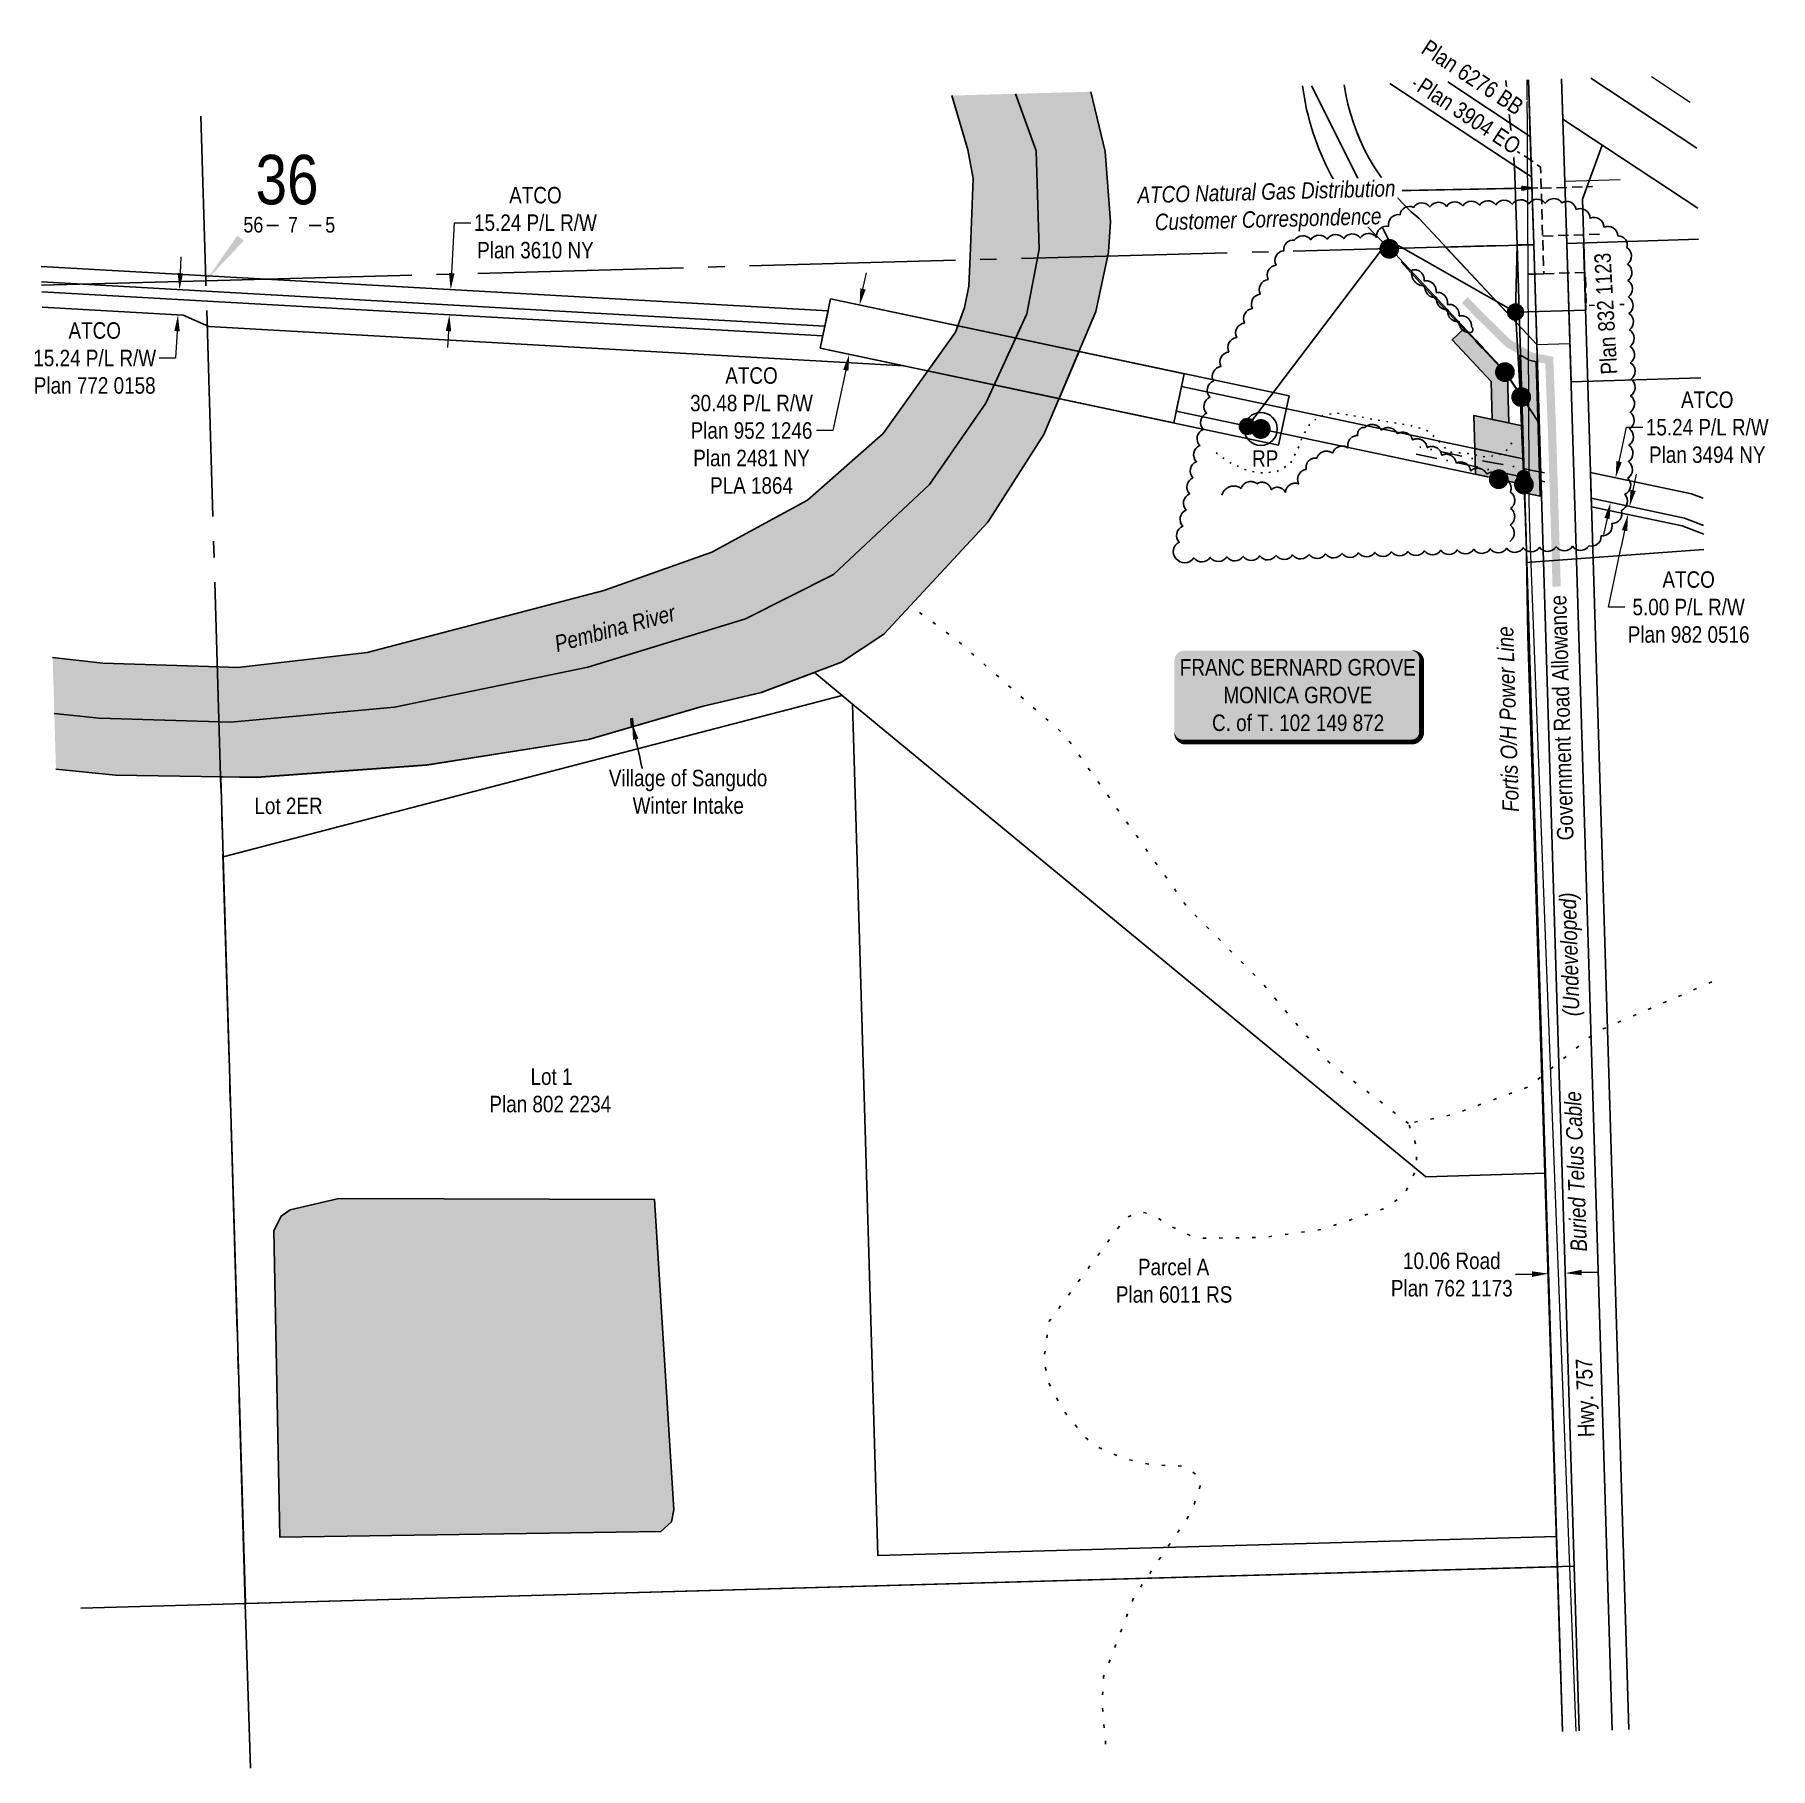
# Model space of a CAD drawing. Extents: x 637295 to 638874, y 5971243 to 5973352.
# Drawn here: x 637477 to 638530, y 5971565 to 5972617 of the extents above; entities that cross this region are included whole.
import ezdxf
from ezdxf.enums import TextEntityAlignment as Align

# ---------------------------------------------------------------- set-up
doc = ezdxf.new("R2010")
doc.units = 0
doc.header["$LTSCALE"] = 5
doc.header["$PDMODE"] = 3
doc.header["$PDSIZE"] = 0.5
for name, pattern in [('0', [1, 1, 0]), ('ACAD_ISO02W100', [15, 12, -3]), ('DASHDOT', [25.4, 12.7, -6.35, 0, -6.35]), ('DASHED4', [1.875, 1.25, -0.625]), ('foc-QUARTERLINE', [33, 25, -3, 2, -3]), ('foc-TOPO', [1, 0.2, -0.8]), ('foc-WHEELTRACKS', [2, 0.4, -1.6]), ('POWERLINE5', [7.8, 2.4, -0.6, 0.6, -0.6, 0.6, -0.6, 2.4]), ('UG_PIPE', [1.875, 1.25, -0.625])]:
    doc.linetypes.add(name, pattern=pattern)
doc.layers.get('Defpoints').update_dxf_attribs({"color": 9})
for name, color, linetype in [('10', 1, 'Continuous'), ('35', 37, 'Continuous'), ('9', 3, 'Continuous'), ('AS-FENCE-DASH', 48, 'foc-FENCE-DASH'), ('AS-OWNER', 7, 'Continuous'), ('AS-PIPE-UG', 44, 'UG_PIPE'), ('AS-PIPE-UG-CLIENT HIGH PRESSURE', 240, 'DASHDOT'), ('AS-PIPE-UG-T', 44, 'Continuous'), ('AS-POWER', 104, 'foc-POWER'), ('AS-POWER-EXISTING', 72, 'POWERLINE5'), ('AS-POWER-EXISTING-PP', 72, 'Continuous'), ('AS-POWER-OH-ATCO PIPELINES', 241, 'foc-OHPOWER'), ('AS-ROADS', 254, 'Continuous'), ('F-RW', 190, 'Continuous'), ('L-MON', 1, 'Continuous'), ('L-ROAD-T', 7, 'Continuous'), ('L-SEC', 7, 'Continuous'), ('L-SECLBL', 7, 'Continuous'), ('L-SECQ', 8, 'foc-QUARTERLINE'), ('L-TITLEDB', 4, 'Continuous'), ('L-TITLEDB-T', 4, 'Continuous'), ('P-TEMP WITHIN RW-H', 254, 'Continuous'), ('P-TEMP-ATCO PIPELINES', 104, 'Continuous'), ('P-TEMP-ATCO PIPELINES-H', 71, 'Continuous'), ('PROPOSED-SCOPE', 240, 'Continuous'), ('T-BUSH', 110, '0'), ('T-GENERAL', 48, 'foc-TOPO'), ('T-WATER', 160, 'Continuous'), ('T-WATER-H', 133, 'Continuous'), ('T-WATER-P3', 160, 'foc-WHEELTRACKS'), ('T-WATER-T', 170, 'Continuous')]:
    doc.layers.add(name, color=color, linetype=linetype)
for name, color, linetype, lineweight in [('AS-GENERAL', 48, 'Continuous', 18), ('F-RW-T', 190, 'Continuous', 9), ('T-TEXT', 48, 'Continuous', 18)]:
    doc.layers.add(name, color=color, linetype=linetype, lineweight=lineweight)
doc.layers.add('AS-TELUS-ATCO PIPELINES', color=7, linetype='foc-TEL', lineweight=9, true_color=0xff9c38)
for name, color, linetype, true_color in [('P-GROUND DISTURBANCE', 7, 'DASHED4', 0x454545), ('P-GROUND DISTURBANCE-H', 7, 'Continuous', 0x999999), ('P-TEMP-WITHIN RW', 7, 'Continuous', 0x787878)]:
    doc.layers.add(name, color=color, linetype=linetype, true_color=true_color)
doc.styles.add('80', font='ARIALN.TTF', dxfattribs={"height": 10})
doc.styles.add('80CG', font='ARIALN.TTF', dxfattribs={"height": 10})
doc.styles.add('80L', font='ARIALN.TTF', dxfattribs={"height": 10})
doc.styles.add('80LS', font='ARIALNI.TTF', dxfattribs={"height": 10})
doc.styles.add('foc-LtypeFont', font='ARIALN.TTF', dxfattribs={"height": 7.35})
doc.styles.add('SIMPLEX', font='ARIALN.TTF')
doc.linetypes.add('foc-FENCE-DASH', pattern='A,0.5,-0.5,1,-0.5,1,-0.5,1,-0.5,1,-0.5,["X",foc-LtypeFont,S=0.2,R=0,X=-0.625,Y=-0.75],-0.5', length=7.5)
doc.linetypes.add('foc-OHPOWER', pattern='A,10,-1,["O/P",foc-LtypeFont,S=0.2,R=0,X=-0.5,Y=-0.75],-3.25', length=14.25)
doc.linetypes.add('foc-POWER', pattern='A,6,-1,["P",foc-LtypeFont,S=0.2,R=0,X=-0.625,Y=-0.75],-1.24,4', length=12.24)
doc.linetypes.add('foc-TEL', pattern='A,2,-1,["T",foc-LtypeFont,S=0.2,R=0,X=-0.425,Y=-0.75],-1.24,8', length=12.24)
doc.linetypes.add('foc-TOPO-flowdirection-NOLINE', pattern='A,0,[">",foc-LtypeFont,S=0.3,R=0,X=0,Y=-0.945],-20,[">",foc-LtypeFont,S=0.3,R=0,X=0,Y=-0.945],0', length=20)
doc.dimstyles.new('Compass 5 000', dxfattribs={"dimscale": 5, "dimtxt": 9, "dimasz": 2, "dimexe": 0.2, "dimexo": 0.0625, "dimgap": 0.5, "dimtad": 0, "dimtih": 1, "dimtoh": 1, "dimzin": 0, "dimdsep": 46, "dimtxsty": '80CG', "dimcen": 0.1, "dimse1": 1, "dimse2": 1, "dimclrd": 256, "dimclrt": 256, "dimaunit": 1, "dimadec": 4, "dimazin": 0, "dimtfac": 0.06, "dimtofl": 0, "dimtmove": 0, "dimatfit": 1, "dimfxl": 0.2, "dimtolj": 1, "dimtzin": 0, "dimlwd": -1, "dimarcsym": 0})

msp = doc.modelspace()

# ---------------------------------------------------------------- texts
at = {"layer": 'AS-POWER', "insert": (638367.61, 5972145.022), "char_height": 9.9973, "attachment_point": 1, "rotation": 91.808695, "style": '80L'}
msp.add_mtext_dynamic_manual_height_columns('\\pi0.32617;{\\fArial Narrow|b0|i1|c0|p34;Fortis O/H Power Line}', width=112.4707, gutter_width=49.986, heights=[0], dxfattribs=at)
at = {"layer": 'AS-TELUS-ATCO PIPELINES', "insert": (638408.948, 5971878.253), "char_height": 9.9973, "attachment_point": 1, "rotation": 92.207051, "style": '80L'}
msp.add_mtext_dynamic_manual_height_columns('\\pi0.2989;{\\fArial Narrow|b0|i1|c0|p34;Buried Telus Cable}', width=97.2088, gutter_width=49.986, heights=[0], dxfattribs=at)
at = {"layer": 'F-RW-T', "insert": (637825.284, 5972171.091), "char_height": 9.9973, "attachment_point": 1, "style": '80L'}
msp.add_mtext_dynamic_manual_height_columns('\\pi0.07726;Village of Sangudo\\P\\pi14.49356;Winter Intake', width=95.81081, gutter_width=49.986, heights=[0], dxfattribs=at)
at = {"layer": 'L-ROAD-T', "style": '80L'}
msp.add_text('Government Road Allowance', height=9.9973, rotation=91.748123, dxfattribs=at).set_placement((638403.482, 5972202.69), align=Align.MIDDLE_CENTER)
at = {"layer": 'L-TITLEDB-T', "char_height": 9.9973, "attachment_point": 1, "style": '80L'}
for s, width, insert in [('\\pi0.45915;Lot 2ER', 41.32349, (637609.834, 5972154.23)), ('\\pi25.43535;Lot 1\\P\\pi0.48984;Plan 802 2234', 73.40895, (637752.394, 5971989.949)), ('\\pi13.87299;Parcel A\\P\\pi0.48984;Plan 6011 RS', 70.17654, (638132.513, 5971874.433))]:
    msp.add_mtext_dynamic_manual_height_columns(s, width=width, gutter_width=49.986, heights=[0], dxfattribs=dict(at, insert=insert))
at = {"layer": 'L-TITLEDB-T', "insert": (638413.433, 5971765.52), "char_height": 9.9973, "attachment_point": 1, "rotation": 91.748123, "style": '80L'}
msp.add_mtext_dynamic_manual_height_columns('\\pi0.48984;Hwy. 757', width=47.2905, gutter_width=49.986, heights=[0], dxfattribs=at)
at = {"layer": 'T-TEXT', "style": '80LS'}
msp.add_text('(Undeveloped)', height=9.9973, rotation=91.748123, dxfattribs=at).set_placement((638408.216, 5972059.088), align=Align.MIDDLE_CENTER)
at = {"layer": 'T-WATER-T', "insert": (637791.13, 5972252.027), "char_height": 9.9973, "attachment_point": 1, "rotation": 15.025416, "style": '80L'}
msp.add_mtext_dynamic_manual_height_columns('\\pi0.32617;{\\fArial Narrow|b0|i1|c0|p34;Pembina River}', width=76.1981, gutter_width=49.986, heights=[0], dxfattribs=at)

# ---------------------------------------------------------------- blocks, each defined once
blk = doc.blocks.new('fdia')
at = {"color": 255, "const_width": 1}
blk.add_lwpolyline([(-0.5, 0, 1), (0.5, 0, 1)], format="xyb", close=True, dxfattribs=at)
blk = doc.blocks.new('Fdiaa')
blk.add_blockref('fdia', (0, 0))
blk = doc.blocks.new('fdib')
at = {"color": 1, "const_width": 1.6}
blk.add_lwpolyline([(-0.4, 0, 1), (0.4, 0, 1)], format="xyb", close=True, dxfattribs=at)
at = {"color": 1}
blk.add_circle((0, 0), 0.8, dxfattribs=at)
blk = doc.blocks.new('Fdibb')
blk.add_blockref('fdib', (0, 0))
blk = doc.blocks.new('fdicc')
for name in ['Fdibb', 'Fdiaa']:
    blk.add_blockref(name, (0, 0))
blk = doc.blocks.new('FDI')
blk.add_blockref('fdicc', (0, 0))
blk = doc.blocks.new('POWERPOLE')
h = blk.add_hatch(color=255)
edge = h.paths.add_edge_path()
edge.add_arc((0, 0), 0.96, 0, 360)
at = {"linetype": 'Continuous'}
for p, q in [((0.68, -0.68), (-0.68, 0.68)), ((-0.68, -0.68), (0.68, 0.68))]:
    blk.add_line(p, q, dxfattribs=at)
blk.add_circle((0, 0), 0.96, dxfattribs=at)
blk = doc.blocks.new('*D511')
at = {"layer": 'Defpoints', "color": 0, "transparency": 16777216}
for p in [(637729.4, 5972462.4), (637867.1, 5972454.6), (637866.3, 5972439.4)]:
    blk.add_point(p, dxfattribs=at)
at = {"layer": 'F-RW-T', "transparency": 16777216}
for p, q in [((637730, 5972472.4), (637731.7, 5972503)), ((637731.7, 5972503), (637741.7, 5972503)), ((637728, 5972437.2), (637727.5, 5972427.3))]:
    blk.add_line(p, q, dxfattribs=at)
for points in [[(637728.3, 5972472.5), (637731.7, 5972472.3), (637729.4, 5972462.4)], [(637726.4, 5972437.3), (637729.7, 5972437.1), (637728.6, 5972447.2)]]:
    blk.add_solid(points, dxfattribs=at)
at = {"layer": 'F-RW-T', "transparency": 16777216, "insert": (637780.8, 5972503), "char_height": 10, "attachment_point": 5, "style": '80CG'}
blk.add_mtext('\\A1;ATCO\\P15.24 P/L R/W\\PPlan 3610 NY', dxfattribs=at)
blk = doc.blocks.new('*D512')
at = {"layer": 'Defpoints', "color": 0, "transparency": 16777216}
for p in [(637542.3, 5972463.7), (637541.4, 5972448.4), (637563.9, 5972447.1)]:
    blk.add_point(p, dxfattribs=at)
at = {"layer": 'F-RW-T', "transparency": 16777216}
for p, q in [((637565.4, 5972472.4), (637565.9, 5972482.4)), ((637563.4, 5972437.2), (637562.4, 5972420.9)), ((637562.4, 5972420.9), (637552.4, 5972420.9))]:
    blk.add_line(p, q, dxfattribs=at)
for points in [[(637563.7, 5972472.5), (637567, 5972472.3), (637564.8, 5972462.4)], [(637561.7, 5972437.3), (637565, 5972437.1), (637563.9, 5972447.1)]]:
    blk.add_solid(points, dxfattribs=at)
at = {"layer": 'F-RW-T', "transparency": 16777216, "insert": (637513.4, 5972420.9), "char_height": 10, "attachment_point": 5, "style": '80CG'}
blk.add_mtext('\\A1;ATCO\\P15.24 P/L R/W\\PPlan 772 0158', dxfattribs=at)
blk = doc.blocks.new('*D513')
at = {"layer": 'Defpoints', "color": 0, "transparency": 16777216}
for p in [(638084.8, 5972430.3), (637971.2, 5972423.2), (638078.5, 5972400.5)]:
    blk.add_point(p, dxfattribs=at)
at = {"layer": 'F-RW-T', "transparency": 16777216}
for p, q in [((637979.5, 5972462.8), (637981.6, 5972472.6)), ((637969.1, 5972413.5), (637961.3, 5972376.9)), ((637961.3, 5972376.9), (637951.3, 5972376.9))]:
    blk.add_line(p, q, dxfattribs=at)
for points in [[(637977.9, 5972463.2), (637981.2, 5972462.5), (637977.5, 5972453.1)], [(637967.5, 5972413.8), (637970.7, 5972413.1), (637971.2, 5972423.2)]]:
    blk.add_solid(points, dxfattribs=at)
at = {"layer": 'F-RW-T', "transparency": 16777216, "insert": (637911.9, 5972376.9), "char_height": 10, "attachment_point": 5, "style": '80CG'}
blk.add_mtext('\\A1;ATCO\\P30.48 P/L R/W\\PPlan 952 1246\\PPlan 2481 NY\\PPLA 1864', dxfattribs=at)
blk = doc.blocks.new('*D515')
at = {"layer": 'Defpoints', "color": 0, "transparency": 16777216}
for p in [(638429.7, 5972349.6), (638436.2, 5972348.2), (638426.5, 5972334.7)]:
    blk.add_point(p, dxfattribs=at)
at = {"layer": 'F-RW-T', "transparency": 16777216}
for p, q in [((638438.3, 5972358), (638442.7, 5972378.9)), ((638442.7, 5972378.9), (638452.7, 5972378.9)), ((638431, 5972323.6), (638428.9, 5972313.8))]:
    blk.add_line(p, q, dxfattribs=at)
for points in [[(638436.7, 5972358.4), (638439.9, 5972357.7), (638436.2, 5972348.2)], [(638429.4, 5972323.9), (638432.6, 5972323.2), (638433.1, 5972333.3)]]:
    blk.add_solid(points, dxfattribs=at)
at = {"layer": 'F-RW-T', "transparency": 16777216, "insert": (638491.8, 5972378.9), "char_height": 10, "attachment_point": 5, "style": '80CG', "bg_fill": 3, "box_fill_scale": 1.1, "bg_fill_color": 256, "bg_fill_true_color": 13158600, "bg_fill_transparency": 0}
blk.add_mtext('\\A1;ATCO\\P15.24 P/L R/W\\PPlan 3494 NY', dxfattribs=at)
blk = doc.blocks.new('*D516')
at = {"layer": 'Defpoints', "color": 0, "transparency": 16777216}
for p in [(638443.7, 5972326), (638459.5, 5972327.8), (638458.4, 5972322.9)]:
    blk.add_point(p, dxfattribs=at)
at = {"layer": 'F-RW-T', "transparency": 16777216}
for p, q in [((638446.8, 5972340.7), (638448.9, 5972350.4)), ((638441.6, 5972316.2), (638439.6, 5972306.4)), ((638431.8, 5972269.8), (638439.6, 5972306.4)), ((638441.8, 5972269.8), (638431.8, 5972269.8))]:
    blk.add_line(p, q, dxfattribs=at)
for points in [[(638445.2, 5972341), (638448.4, 5972340.3), (638444.7, 5972330.9)], [(638440, 5972316.5), (638443.3, 5972315.9), (638443.7, 5972326)]]:
    blk.add_solid(points, dxfattribs=at)
at = {"layer": 'F-RW-T', "transparency": 16777216, "insert": (638480.5, 5972269.8), "char_height": 10, "attachment_point": 5, "style": '80CG'}
blk.add_mtext('\\A1;ATCO\\P5.00 P/L R/W\\PPlan 982 0516', dxfattribs=at)
blk = doc.blocks.new('*D517')
at = {"layer": 'Defpoints', "color": 0, "transparency": 16777216}
for p in [(638395.5, 5971865.4), (638407, 5971818.6), (638396.9, 5971818.3)]:
    blk.add_point(p, dxfattribs=at)
at = {"layer": 'L-TITLEDB-T', "transparency": 16777216}
for p, q in [((638385.5, 5971865.1), (638375.5, 5971864.8)), ((638415.5, 5971866), (638425.5, 5971866.3))]:
    blk.add_line(p, q, dxfattribs=at)
for points in [[(638385.4, 5971866.8), (638385.5, 5971863.4), (638395.5, 5971865.4)], [(638415.5, 5971867.7), (638415.6, 5971864.4), (638405.5, 5971865.7)]]:
    blk.add_solid(points, dxfattribs=at)
at = {"layer": 'L-TITLEDB-T', "transparency": 16777216, "insert": (638336.8, 5971864.8), "char_height": 10, "attachment_point": 5, "style": '80CG'}
blk.add_mtext('\\A1;10.06 Road \\PPlan 762 1173', dxfattribs=at)
blk = doc.blocks.new('L-SECLBL')
at = {"layer": '9', "color": 7}
for p, q in [((-5.1, -27.8), (-12.3, -27.8)), ((20.7, -27.8), (13.5, -27.8))]:
    blk.add_line(p, q, dxfattribs=at)
at = {"layer": '10', "color": 2, "style": 'SIMPLEX'}
blk.add_attdef('SEC', text='', height=30, dxfattribs=at).set_placement((0, 0), align=Align.MIDDLE)
at = {"layer": '10', "color": 5, "style": '80L'}
blk.add_attdef('TWP', text='', height=9.5, dxfattribs=at).set_placement((-14.4, -27.4), align=Align.MIDDLE_RIGHT)
blk.add_attdef('RGE', text='', height=9.5, dxfattribs=at).set_placement((3.6, -27.4), align=Align.MIDDLE_CENTER)
blk.add_attdef('MER', text='', height=9.5, dxfattribs=at).set_placement((23.2, -27.4), align=Align.MIDDLE_LEFT)
blk = doc.blocks.new('*U521')
h = blk.add_hatch(color=59)
edge = h.paths.add_edge_path()
edge.add_line((-69, -28.5), (69, -28.5))
edge.add_arc((69, -22.5), 6, 270, 360)
edge.add_line((75, -22.5), (75, 21))
edge.add_arc((69, 21), 6, 0, 90)
edge.add_line((69, 27), (-69, 27))
edge.add_arc((-69, 21), 6, 90, 180)
edge.add_line((-75, 21), (-75, -22.5))
edge.add_arc((-69, -22.5), 6, 180, 270)
at = {"color": 1, "flags": 128}
blk.add_lwpolyline([(-69, -28.5, 3, 3, 0), (69, -28.5, 3, 3, 0.414214), (75, -22.5, 3, 3, 0), (75, 21, 3, 0, 0.414214), (69, 27, 0, 0, 0), (-69, 27, 0, 0, 0.414214), (-75, 21, 0, 0, 0), (-75, -22.5, 0, 3, 0.414214)], format="xyseb", close=True, dxfattribs=at)
blk.add_lwpolyline([(-55.9, -16.3, 0, 7.5, 0), (0, 0, 0, 0, 0)], format="xyseb", dxfattribs=at)
at = {"color": 1, "style": '80'}
blk.add_attdef('ENTER_TEXT_001', (-36, -5), '', height=10, dxfattribs=at)
blk = doc.blocks.new('*U573')
at = {"layer": '35', "color": 3}
blk.add_circle((0, 0), 10, dxfattribs=at)
at = {"layer": '35', "color": 3, "style": '80'}
blk.add_attdef('RP_001', (-5.3, -22.9), '', height=10, dxfattribs=at)
blk = doc.blocks.new('*X575')
at = {"color": 0}
for p, q in [((102.1, -2061.6), (108.8, -2061.6)), ((102.2, -2061.7), (108.8, -2061.7)), ((102.3, -2061.4), (108.6, -2061.4)), ((102.3, -2061.9), (108.6, -2061.9)), ((102.5, -2061.2), (108.5, -2061.2)), ((102.5, -2062), (108.4, -2062)), ((102.6, -2062.2), (108.3, -2062.2)), ((102.7, -2061.1), (108.2, -2061.1)), ((102.8, -2062.3), (108.1, -2062.3)), ((102.9, -2060.9), (108, -2060.9)), ((103, -2062.5), (108, -2062.5)), ((103.1, -2062.7), (107.8, -2062.7)), ((103.2, -2060.8), (107.7, -2060.8)), ((103.3, -2062.8), (107.7, -2062.8)), ((103.4, -2063), (107.5, -2063)), ((103.4, -2067), (107.5, -2067)), ((103.5, -2060.6), (107.4, -2060.6)), ((103.6, -2063.1), (107.3, -2063.1)), ((103.6, -2066.9), (107.3, -2066.9)), ((103.7, -2063.3), (107.2, -2063.3)), ((103.8, -2066.7), (107.2, -2066.7)), ((103.9, -2060.5), (107, -2060.5)), ((103.9, -2063.4), (107, -2063.4)), ((103.9, -2066.6), (107, -2066.6)), ((104.1, -2063.6), (106.9, -2063.6)), ((104.1, -2066.4), (106.9, -2066.4)), ((104.2, -2063.7), (106.7, -2063.7)), ((104.2, -2066.2), (106.7, -2066.2)), ((104.4, -2063.9), (106.6, -2063.9)), ((104.4, -2066.1), (106.6, -2066.1)), ((104.5, -2060.3), (106.5, -2060.3)), ((104.5, -2064.1), (106.4, -2064.1)), ((104.5, -2065.9), (106.4, -2065.9)), ((104.7, -2064.2), (106.3, -2064.2)), ((104.7, -2065.8), (106.2, -2065.8)), ((104.8, -2064.4), (106.1, -2064.4)), ((104.8, -2065.6), (106.1, -2065.6)), ((105, -2064.5), (105.9, -2064.5)), ((105, -2065.5), (105.9, -2065.5)), ((105.1, -2064.7), (105.8, -2064.7)), ((105.2, -2065.3), (105.8, -2065.3)), ((105.3, -2064.8), (105.6, -2064.8)), ((105.3, -2065.2), (105.6, -2065.2)), ((102.1, -2068.4), (108.8, -2068.4)), ((102.2, -2068.3), (108.7, -2068.3)), ((102.3, -2068.1), (108.6, -2068.1)), ((102.3, -2068.6), (108.7, -2068.6)), ((102.5, -2068), (108.4, -2068)), ((102.5, -2068.7), (108.5, -2068.7)), ((102.7, -2067.8), (108.3, -2067.8)), ((102.7, -2068.9), (108.3, -2068.9)), ((102.8, -2067.7), (108.1, -2067.7)), ((102.9, -2069.1), (108, -2069.1)), ((103, -2067.5), (108, -2067.5)), ((103.1, -2067.3), (107.8, -2067.3)), ((103.2, -2069.2), (107.8, -2069.2)), ((103.3, -2067.2), (107.6, -2067.2)), ((103.5, -2069.4), (107.4, -2069.4)), ((103.9, -2069.5), (107.1, -2069.5)), ((104.4, -2069.7), (106.5, -2069.7))]:
    blk.add_line(p, q, dxfattribs=at)
blk = doc.blocks.new('Pile')
h = blk.add_hatch(color=255)
h.dxf.hatch_style = 1
edge = h.paths.add_edge_path()
edge.add_arc((0, 0), 0.868, 0, 360)
at = {"color": 224}
for p, q in [((0.54, -0.54), (-0.54, 0.54)), ((-0.54, -0.54), (0.54, 0.54))]:
    blk.add_line(p, q, dxfattribs=at)
blk.add_circle((0, 0), 0.768, dxfattribs=at)
at = {"color": 224, "xscale": 0.16, "yscale": 0.16, "zscale": 0.16}
blk.add_blockref('*X575', (-16.87, 330.4), dxfattribs=at)

# ---------------------------------------------------------------- dimensions: what is measured, and where the dimension line sits
at = {"layer": 'F-RW-T'}
dim = msp.add_linear_dim(base=(637729.441, 5972462.431), p1=(637866.255, 5972439.437), p2=(637867.115, 5972454.65), angle=86.764935, text='ATCO\\P15.24 P/L R/W\\PPlan 3610 NY', dimstyle='Compass 5 000', dxfattribs=at)
dim.commit()
dim.dimension.update_dxf_attribs({"geometry": '*D511', "text_midpoint": (637780.823, 5972503.045), "dimtype": 161})
at = {"layer": 'F-RW-T', "color": 6}
for base, p1, p2, angle, text, picture, middle in [((637563.935, 5972447.145), (637542.291, 5972463.665), (637541.427, 5972448.421), 266.753874, 'ATCO\\P15.24 P/L R/W\\PPlan 772 0158', '*D512', (637513.361, 5972420.918)), ((637971.151, 5972423.244), (638084.829, 5972430.346), (638078.524, 5972400.536), 258.058439, 'ATCO\\P30.48 P/L R/W\\PPlan 952 1246\\PPlan 2481 NY\\PPLA 1864', '*D513', (637911.876, 5972376.888))]:
    dim = msp.add_linear_dim(base=base, p1=p1, p2=p2, angle=angle, text=text, dimstyle='Compass 5 000', dxfattribs=at)
    dim.commit()
    dim.dimension.update_dxf_attribs({"geometry": picture, "text_midpoint": middle, "dimtype": 161})
at = {"layer": 'L-TITLEDB-T', "color": 5}
dim = msp.add_linear_dim(base=(638395.483, 5971865.412), p1=(638406.975, 5971818.567), p2=(638396.922, 5971818.26), angle=181.748135, text='10.06 Road \\PPlan 762 1173', dimstyle='Compass 5 000', dxfattribs=at)
dim.commit()
dim.dimension.update_dxf_attribs({"geometry": '*D517', "text_midpoint": (638336.758, 5971864.802), "dimtype": 161})

# ---------------------------------------------------------------- hatches: boundary and pattern name
at = {"layer": 'AS-ROADS', "linetype": 'Continuous'}
h = msp.add_hatch(color=256, dxfattribs=at)
h.dxf.hatch_style = 1
h.paths.add_polyline_path([(638397.917, 5972282.213), (638402.914, 5972282.355), (638402.007, 5972314.137), (638400.051, 5972378.445), (638398.351, 5972421.633), (638392.621, 5972422.799), (638385.609, 5972424.261), (638372.538, 5972431.862), (638364.89, 5972439.342), (638353.693, 5972450.426), (638346.497, 5972457.875), (638342.901, 5972454.403), (638350.137, 5972446.912), (638361.384, 5972435.778), (638369.488, 5972427.854), (638383.797, 5972419.533), (638391.613, 5972417.903), (638393.511, 5972417.517), (638395.055, 5972378.271), (638397.011, 5972313.99)])
at = {"layer": 'P-GROUND DISTURBANCE-H', "linetype": 'Continuous'}
h = msp.add_hatch(color=256, dxfattribs=at)
h.dxf.hatch_style = 1
h.paths.add_polyline_path([(638377.938, 5972347.746), (638382.829, 5972346.714), (638382.736, 5972349.712), (638377.845, 5972350.744)])
at = {"layer": 'P-TEMP WITHIN RW-H'}
h = msp.add_hatch(color=256, dxfattribs=at)
h.dxf.hatch_style = 1
h.paths.add_polyline_path([(638380.083, 5972359.866), (638350.737, 5972366.059), (638351.225, 5972350.385), (638380.571, 5972344.192)])
at = {"layer": 'P-TEMP-ATCO PIPELINES-H'}
h = msp.add_hatch(color=256, dxfattribs=at)
h.dxf.hatch_style = 1
h.paths.add_polyline_path([(638361.338, 5972383.676), (638371.406, 5972381.551), (638370.517, 5972410.129), (638369.044, 5972412.385), (638344.261, 5972438.806), (638336.969, 5972431.966), (638360.62, 5972406.753)])
h = msp.add_hatch(color=256, dxfattribs=at)
h.dxf.hatch_style = 1
h.paths.add_polyline_path([(638378.123, 5972422.832), (638383.797, 5972419.533), (638387.97, 5972418.663), (638390.508, 5972337.132), (638380.727, 5972339.196)])
h = msp.add_hatch(color=256, dxfattribs=at)
h.dxf.hatch_style = 1
h.paths.add_polyline_path([(638379.461, 5972379.851), (638350.115, 5972386.044), (638350.737, 5972366.059), (638380.083, 5972359.866)])
at = {"layer": 'T-WATER-H'}
h = msp.add_hatch(color=256, dxfattribs=at)
h.dxf.hatch_style = 1
h.paths.add_polyline_path([(637487.881, 5972239.228), (637489.888, 5972171.557), (637526.072, 5972167.759), (637590.903, 5972166.8), (637611.484, 5972166.495), (637714.837, 5972173.956), (637813.046, 5972189.499), (637881.685, 5972209.51), (637917.722, 5972218.015), (637966.591, 5972236.346), (637992.276, 5972253.432), (638008.349, 5972270.743), (638055.267, 5972321.27), (638089.271, 5972374.604), (638120.893, 5972449.126), (638128.453, 5972484.866), (638128.557, 5972485.357), (638129.666, 5972503.657), (638126.39, 5972546.182), (638117.857, 5972582.506), (638033.509, 5972580.198), (638043.134, 5972547.282), (638046.295, 5972529.889), (638044.503, 5972482.44), (638043.826, 5972464.502), (638041.179, 5972451.525), (638035.609, 5972436.548), (637991.882, 5972375.155), (637945.783, 5972334.643), (637887.764, 5972303.195), (637822.333, 5972279.817), (637678.772, 5972242.171), (637600.243, 5972233.201), (637588.867, 5972233.574), (637518.309, 5972235.888)])
h = msp.add_hatch(color=256, dxfattribs=at)
h.dxf.hatch_style = 1
h.paths.add_polyline_path([(637856.918, 5971708.933), (637625.616, 5971705.514), (637622.165, 5971891.446), (637626.594, 5971900.275), (637632.007, 5971904.2), (637661.535, 5971911.066), (637853.119, 5971910.313), (637864.792, 5971722.179), (637863.315, 5971714.821)])

# ---------------------------------------------------------------- linework, layer by layer
at = {"layer": 'AS-FENCE-DASH', "flags": 128}
for points in [[(638351.173, 5972431.638), (638341.521, 5972441.364), (638317.601, 5972466.6), (638305.995, 5972479.365)], [(638379.444, 5972377.333), (638379.176, 5972392.133), (638378.926, 5972397.403), (638375.639, 5972402.691), (638368.926, 5972412.655), (638355.523, 5972426.956)], [(638381.905, 5972309.423), (638381.121, 5972335.045), (638380.533, 5972352.17), (638379.884, 5972361.199), (638379.587, 5972371.88)]]:
    msp.add_lwpolyline(points, dxfattribs=at)
at = {"layer": 'AS-GENERAL', "linetype": 'ACAD_ISO02W100', "const_width": 1.5, "flags": 128}
msp.add_lwpolyline([(638355.536, 5972426.956), (638351.171, 5972431.648)], dxfattribs=at)
at = {"layer": 'AS-GENERAL', "const_width": 1.5, "flags": 128}
msp.add_lwpolyline([(638379.574, 5972371.889), (638379.447, 5972377.326)], dxfattribs=at)
at = {"layer": 'AS-PIPE-UG'}
for p, q in [((638391.055, 5972523.897), (638422.17, 5972524.943)), ((638392.042, 5972494.942), (638429.485, 5972496.152))]:
    msp.add_line(p, q, dxfattribs=at)
at = {"layer": 'AS-PIPE-UG', "flags": 128}
for points in [[(638385.895, 5972540.113), (638313.518, 5972587.861)], [(638388.044, 5972471.903), (638392.643, 5972472.051), (638391.055, 5972523.897), (638390.662, 5972536.741), (638385.895, 5972540.113)], [(638382.866, 5972471.764), (638383.116, 5972471.771), (638388.014, 5972471.902), (638388.044, 5972471.903)], [(638392.643, 5972472.051), (638417.849, 5972472.821), (638418.464, 5972452.763), (638441.353, 5972453.462)]]:
    msp.add_lwpolyline(points, dxfattribs=at)
at = {"layer": 'AS-PIPE-UG-CLIENT HIGH PRESSURE', "ltscale": 0.2, "flags": 128}
for points in [[(638392.974, 5972351.353), (638384.833, 5972352.956), (638375.88, 5972354.73), (638365.277, 5972356.743), (638353.262, 5972359.05), (638317.415, 5972366.895)], [(638315.266, 5972362.649), (638352.074, 5972354.833), (638364.639, 5972352.025), (638375.477, 5972349.693), (638384.387, 5972347.688), (638393.234, 5972345.871)]]:
    msp.add_lwpolyline(points, dxfattribs=at)
at = {"layer": 'AS-POWER-OH-ATCO PIPELINES', "flags": 128}
for points in [[(638375.43, 5972448.815), (638376.433, 5972489.571), (638374.905, 5972537.587), (638369.622, 5972589.396)], [(638251.753, 5972586.17), (638298.589, 5972492.423)], [(638418.105, 5972449.944), (638416.011, 5972517.414), (638428.058, 5972550.107)], [(638212.757, 5972379.385), (638298.589, 5972492.423)], [(638298.589, 5972492.423), (638375.43, 5972448.815), (638418.105, 5972449.944)], [(638403.977, 5971587.656), (638382.978, 5972252.637), (638381.888, 5972313.169), (638378.169, 5972403.489), (638376.908, 5972424.775), (638375.43, 5972448.815)], [(638382.181, 5972296.913), (638489.805, 5972304.701)]]:
    msp.add_lwpolyline(points, dxfattribs=at)
at = {"layer": 'AS-TELUS-ATCO PIPELINES', "flags": 128}
for points in [[(638412.183, 5971587.886), (638384.085, 5972316.961), (638383.691, 5972334.548), (638383.81, 5972351.255), (638382.46, 5972589.747)], [(638458.06, 5972591.816), (638481.45, 5972576.256)], [(638434.134, 5971588.503), (638431.066, 5971688.482), (638406.588, 5972490.496), (638405.388, 5972528.27), (638439.036, 5972529.298)]]:
    msp.add_lwpolyline(points, dxfattribs=at)
msp.add_lwpolyline([(638271.485, 5972586.71, 0.18635109), (638316.7, 5972505.761), (638388.346, 5972429.193), (638408.442, 5972429.807)], format="xyb", dxfattribs=at)
at = {"layer": 'F-RW', "flags": 128}
for points in [[(637481.295, 5972461.195), (637955.157, 5972434.412), (637958.346, 5972449.493), (637480.842, 5972476.483)], [(637481.119, 5972467.125), (637956.391, 5972440.249), (637953.581, 5972426.96), (638004.609, 5972416.167), (637582.571, 5972439.99), (637567.016, 5972446.97), (637481.573, 5972451.816)], [(638489.541, 5972319.389), (638477.93, 5972323.855), (638421.386, 5972335.812), (638420.906, 5972351.486), (638482.267, 5972338.512), (638489.246, 5972335.828)], [(638489.541, 5972319.389), (638477.93, 5972323.855), (638421.386, 5972335.812), (638421.544, 5972330.67), (638476.507, 5972319.048), (638489.638, 5972313.997)]]:
    msp.add_lwpolyline(points, dxfattribs=at)
for points in [[(637959.884, 5972456.772), (637953.581, 5972426.96), (638231.735, 5972368.133), (638238.038, 5972397.945)], [(637959.884, 5972456.772), (638174.439, 5972411.396), (638168.137, 5972381.584), (637953.581, 5972426.96)], [(638172.793, 5972403.609), (638169.642, 5972388.703), (638380.571, 5972344.192), (638380.083, 5972359.866)]]:
    msp.add_lwpolyline(points, close=True, dxfattribs=at)
at = {"layer": 'F-RW'}
for points in [[(638037.06, 5972440.449), (638110.611, 5972424.894), (638098.484, 5972396.315), (638018.934, 5972413.138), (638035.609, 5972436.549), (638037.06, 5972440.449)], [(637838.748, 5972202.071), (637839.658, 5972202.148), (637840.067, 5972197.378), (637839.172, 5972197.117), (637838.748, 5972202.071)]]:
    msp.add_lwpolyline(points, close=True, dxfattribs=at)
at = {"layer": 'L-SEC'}
for p, q in [((638383.313, 5972589.771), (638386.487, 5972489.846)), ((638403.417, 5972590.321), (638406.588, 5972490.484)), ((638386.487, 5972489.846), (638410.964, 5971687.865)), ((638406.589, 5972490.459), (638431.066, 5971688.479)), ((637504.996, 5971662.33), (638410.964, 5971687.865)), ((638414.03, 5971587.938), (638410.964, 5971687.865)), ((638434.134, 5971588.503), (638431.066, 5971688.482))]:
    msp.add_line(p, q, dxfattribs=at)
at = {"layer": 'L-SECLBL', "flags": 128}
msp.add_lwpolyline([(637580.818, 5972467.783, 0, 4.999, 0), (637601.977, 5972493.695, 0, 0, 0)], format="xyseb", dxfattribs=at)
at = {"layer": 'L-SECQ'}
for p, q in [((637580.818, 5972467.783), (637577.837, 5972567.729)), ((638406.588, 5972490.496), (638486.418, 5972493.077)), ((637580.818, 5972467.783), (638386.487, 5972489.846)), ((637481.181, 5972465.054), (637580.818, 5972467.783)), ((637604.76, 5971665.142), (637580.818, 5972467.783)), ((637607.847, 5971565.275), (637604.76, 5971665.142))]:
    msp.add_line(p, q, dxfattribs=at)
at = {"layer": 'L-TITLEDB'}
for p, q in [((638376.435, 5972489.539), (638400.911, 5971687.558)), ((638416.642, 5972490.766), (638441.118, 5971688.786)), ((638403.977, 5971587.656), (638400.911, 5971687.557)), ((638444.187, 5971588.786), (638441.118, 5971688.791))]:
    msp.add_line(p, q, dxfattribs=at)
at = {"layer": 'L-TITLEDB', "flags": 128}
for points in [[(638383.307, 5972589.77), (638385.184, 5972530.806), (638299.289, 5972587.471)], [(638334.355, 5972588.431), (638384.4, 5972555.416), (638385.184, 5972530.806), (638299.289, 5972587.471)], [(638383.307, 5972589.77), (638384.4, 5972555.416), (638334.355, 5972588.431)], [(638486.082, 5972511.771), (638404.19, 5972565.876), (638403.411, 5972590.321)], [(638421.179, 5972590.807), (638485.424, 5972548.361)], [(638486.419, 5972493.016), (638406.589, 5972490.459), (638409.156, 5972406.44), (638487.931, 5972408.948)]]:
    msp.add_lwpolyline(points, dxfattribs=at)
msp.add_lwpolyline([(638246.279, 5972586.021, 0.1869243), (638299.396, 5972487.462), (638369.27, 5972412.786), (638389.806, 5972381.462), (638388.345, 5972429.194), (638316.7, 5972505.761, -0.18455135), (638271.555, 5972586.712, -0.18455135)], format="xyb", dxfattribs=at)
for points in [[(638374.905, 5972537.587), (638385.184, 5972530.806), (638386.487, 5972489.847), (638376.433, 5972489.571)], [(638332.99, 5972488.166), (638386.5, 5972489.631), (638388.345, 5972429.194)], [(637966.951, 5972216.123), (637950.026, 5972230.08), (637917.924, 5972218.034), (637881.906, 5972209.532), (637813.3, 5972189.523), (637715.015, 5972174.034), (637611.618, 5972166.594), (637589.955, 5972166.916), (637591.407, 5972118.256)], [(637591.407, 5972118.256), (637966.951, 5972216.123), (637973.242, 5972210.923), (637988.616, 5971694.3), (638400.36, 5971705.86), (638400.913, 5971687.582), (637604.928, 5971665.205)], [(637973.242, 5972210.923), (638321.011, 5971924.078), (638393.684, 5971926.296), (638400.36, 5971705.86), (637988.616, 5971694.3)]]:
    msp.add_lwpolyline(points, close=True, dxfattribs=at)
at = {"layer": 'P-GROUND DISTURBANCE', "flags": 128}
msp.add_lwpolyline([(638377.938, 5972347.746), (638382.829, 5972346.714), (638382.736, 5972349.712), (638377.845, 5972350.744)], close=True, dxfattribs=at)
at = {"layer": 'P-TEMP-ATCO PIPELINES', "flags": 128}
for points in [[(638361.338, 5972383.676), (638371.406, 5972381.551), (638370.517, 5972410.129), (638369.044, 5972412.385), (638344.261, 5972438.806), (638336.969, 5972431.966), (638360.62, 5972406.753)], [(638378.123, 5972422.832), (638383.797, 5972419.533), (638387.97, 5972418.663), (638390.508, 5972337.132), (638380.727, 5972339.196)], [(638379.461, 5972379.851), (638350.115, 5972386.044), (638350.737, 5972366.059), (638380.083, 5972359.866)]]:
    msp.add_lwpolyline(points, close=True, dxfattribs=at)
at = {"layer": 'P-TEMP-WITHIN RW', "flags": 128}
msp.add_lwpolyline([(638380.083, 5972359.866), (638350.737, 5972366.059), (638351.225, 5972350.385), (638380.571, 5972344.192)], close=True, dxfattribs=at)
at = {"layer": 'T-BUSH', "flags": 128}
msp.add_lwpolyline([(638312.663, 5972474.393, -0.52056705), (638320.027, 5972467.631, -0.52056705), (638327.257, 5972460.735, -0.52056705), (638334.036, 5972453.387, -0.52056705), (638341.161, 5972446.396, -0.52056705), (638348.731, 5972439.867, -0.52056705), (638348.786, 5972436.561, -0.52056705), (638341.257, 5972443.092, -0.52056705), (638334.429, 5972450.395, -0.52056705), (638327.669, 5972457.76, -0.52056705), (638320.582, 5972464.811, -0.52056705)], format="xyb", close=True, dxfattribs=at)
msp.add_lwpolyline([(638371.93, 5972309.682, 0.52056705), (638372.218, 5972319.675, 0.52056705), (638372.505, 5972329.669, 0.52056705), (638372.293, 5972339.663, 0.52056705), (638367.44, 5972347.681, 0.52056705), (638358.041, 5972350.436, 0.52056705), (638348.255, 5972352.383, 0.52056705), (638339.473, 5972357.159, 0.52056705), (638330.69, 5972361.935, 0.52056705), (638321.838, 5972366.581, 0.52056705), (638312.984, 5972371.224, 0.52056705), (638303.717, 5972374.897, 0.52056705), (638294.008, 5972377.142, 0.52056705), (638284.156, 5972378.828, 0.52056705), (638279.79, 5972373.89, 0.52056705), (638273.99, 5972366.319, 0.52056705), (638264.516, 5972363.131, 0.52056705), (638254.959, 5972360.196, 0.52056705), (638248.473, 5972353.389, 0.52056705), (638243.988, 5972344.541, 0.52056705), (638235.851, 5972339.31, 0.52056705), (638227.273, 5972341.039, 0.52056705), (638218.571, 5972344.691, 0.52056705), (638209.002, 5972341.798, 0.52056705), (638197.285, 5972337.809, 0.52056705)], format="xyb", dxfattribs=at)
at = {"layer": 'T-GENERAL', "flags": 128}
msp.add_lwpolyline([(638193.846, 5972363.313), (638202.297, 5972357.442), (638211.292, 5972353.265), (638220.043, 5972351.231), (638230.209, 5972351.828), (638238.599, 5972356.482), (638243.094, 5972365.055), (638246.235, 5972373.422), (638250.293, 5972380.333), (638256.056, 5972385.386), (638266.676, 5972387.669), (638278.714, 5972385.621), (638295.946, 5972382.561), (638311.43, 5972380.021), (638321.377, 5972377.237), (638326.559, 5972372.871), (638335.105, 5972363.921), (638346.702, 5972362.931), (638358.481, 5972360.792), (638368.519, 5972362.959), (638374.365, 5972371.113)], dxfattribs=at)
at = {"layer": 'T-WATER', "flags": 128}
for points in [[(637487.881, 5972239.228), (637518.309, 5972235.888), (637588.867, 5972233.574), (637600.243, 5972233.201), (637678.772, 5972242.171), (637822.333, 5972279.817), (637887.764, 5972303.195), (637945.783, 5972334.643), (637991.882, 5972375.155), (638035.609, 5972436.548), (638041.179, 5972451.525), (638043.826, 5972464.502), (638044.503, 5972482.44), (638046.295, 5972529.889), (638043.134, 5972547.282), (638033.509, 5972580.198)], [(638117.857, 5972582.506), (638126.39, 5972546.182), (638129.666, 5972503.657), (638128.557, 5972485.357), (638128.453, 5972484.866), (638120.893, 5972449.126), (638089.271, 5972374.604), (638055.267, 5972321.27), (638008.349, 5972270.743), (637992.276, 5972253.432), (637966.591, 5972236.346), (637917.722, 5972218.015), (637881.685, 5972209.51), (637813.046, 5972189.499), (637714.837, 5972173.956), (637611.484, 5972166.495), (637590.903, 5972166.8), (637526.072, 5972167.759), (637489.888, 5972171.557)]]:
    msp.add_lwpolyline(points, dxfattribs=at)
at = {"layer": 'T-WATER', "linetype": 'foc-TOPO-flowdirection-NOLINE', "flags": 128}
msp.add_lwpolyline([(637488.886, 5972205.352), (637516.051, 5972202.403), (637595.859, 5972199.977), (637695.285, 5972208.997), (637812.69, 5972233.447), (637908.167, 5972262.735), (637961.673, 5972289.664), (638019.952, 5972344.246), (638053.991, 5972393.502), (638079.01, 5972447.8), (638086.426, 5972486.931), (638084.648, 5972546.655), (638072.048, 5972581.253)], dxfattribs=at)
at = {"layer": 'T-WATER', "flags": 128}
msp.add_lwpolyline([(637856.918, 5971708.933), (637625.616, 5971705.514), (637622.165, 5971891.446), (637626.594, 5971900.275), (637632.007, 5971904.2), (637661.535, 5971911.066), (637853.119, 5971910.313), (637864.792, 5971722.179), (637863.315, 5971714.821), (637856.918, 5971708.933)], close=True, dxfattribs=at)
at = {"layer": 'T-WATER-P3', "flags": 128}
for points in [[(638310.524, 5971956.528), (638261.607, 5971994.217), (638219.592, 5972044.271), (638176.472, 5972087.55), (638102.165, 5972191.899), (638036.445, 5972249.824), (638008.349, 5972270.743)], [(638494.523, 5972042.357), (638424.429, 5972012.123), (638383.748, 5971978.908), (638337.524, 5971961.912), (638310.524, 5971956.528)], [(638126.784, 5971579.863), (638124.595, 5971605.254), (638125.553, 5971620.746), (638137.662, 5971652.734), (638140.691, 5971660.732), (638143.72, 5971668.733), (638143.972, 5971669.399), (638178.842, 5971720.703), (638184.092, 5971736.387), (638183.251, 5971742.333), (638174.584, 5971748.512), (638154.256, 5971749.501), (638137.542, 5971753.289), (638121.864, 5971760.333), (638114.771, 5971765.786), (638100.883, 5971782.554), (638092.569, 5971798.599), (638089.218, 5971812.468), (638092.252, 5971836.139), (638138.62, 5971898.991), (638146.855, 5971903.004), (638154.901, 5971901.52), (638166.235, 5971894.045), (638181.561, 5971886.813), (638222.68, 5971887.356), (638258.29, 5971892.266), (638295.459, 5971904.747), (638307.748, 5971912.825), (638315.369, 5971929.054), (638315.239, 5971943.024), (638310.524, 5971956.528)]]:
    msp.add_lwpolyline(points, dxfattribs=at)

# ---------------------------------------------------------------- block references
at = {"xscale": 4.998649499999999, "yscale": 4.998649499999999, "zscale": 4.998649499999999}
msp.add_blockref('Pile', (638380.337, 5972348.729), dxfattribs=at)
at = {"layer": 'AS-OWNER', "color": 6}
ref = msp.add_blockref('*U521', (638243.517, 5972216.466), dxfattribs=dict(at, xscale=0.9997299000000001, yscale=0.9997299000000001, zscale=0.9997299000000001))
ref.add_attrib('ENTER_TEXT_001', 'FRANC BERNARD GROVE', (638171.773, 5972228.303), dxfattribs={"layer": '0', "color": 1, "height": 9.9973, "style": '80'})
ref.add_attrib('ENTER_TEXT_002', 'MONICA GROVE', (638198.219, 5972211.464), dxfattribs={"layer": '0', "color": 1, "height": 9.9973, "style": '80'})
ref.add_attrib('ENTER_TEXT_003', 'C. of T. 102 149 872', (638191.332, 5972194.624), dxfattribs={"layer": '0', "color": 1, "height": 9.9973, "style": '80'})
at = {"layer": 'AS-POWER-EXISTING', "xscale": 4.999999999999975, "yscale": 4.999999999999975, "zscale": 4.999999999999975}
msp.add_blockref('POWERPOLE', (638212.757, 5972379.385), dxfattribs=at)
at = {"layer": 'AS-POWER-EXISTING-PP', "color": 6, "xscale": 4.998649499999992, "yscale": 4.998649499999992, "zscale": 4.998649499999992}
msp.add_blockref('POWERPOLE', (638375.43, 5972448.815), dxfattribs=at)
at = {"layer": 'L-MON', "xscale": 4.999999999999975, "yscale": 4.999999999999975, "zscale": 4.999999999999975}
for p in [(638369.044, 5972412.385), (638378.919, 5972397.258), (638220.934, 5972377.879), (638365.268, 5972347.4), (638380.571, 5972344.192)]:
    msp.add_blockref('FDI', p, dxfattribs=at)
at = {"layer": 'L-SECLBL', "xscale": 0.9997299000000001, "yscale": 0.9997299000000001, "zscale": 0.9997299000000001}
msp.add_blockref('L-SECLBL', (637630.089, 5972529.198), dxfattribs=at).add_auto_attribs({'SEC': '36', 'TWP': '56', 'RGE': '7', 'MER': '5'})
at = {"layer": 'L-TITLEDB-T', "color": 6, "linetype": 'Continuous', "xscale": 0.9997299000000001, "yscale": 0.9997299000000001, "zscale": 0.9997299000000001}
msp.add_blockref('*U573', (638220.934, 5972377.879), dxfattribs=at).add_auto_attribs({'RP_001': 'RP'})

msp.set_redraw_order([(e.dxf.handle, doc.entitydb.next_handle()) for e in msp.query("TEXT MTEXT ATTDEF DIMENSION ARC_DIMENSION")])  # texts and dimensions are drawn at this point

# ---------------------------------------------------------------- leaders
at = {"layer": 'F-RW-T', "path_type": 1}
msp.add_leader([(637839.477, 5972199.404), (637845.596, 5972171.829)], dimstyle='Compass 5 000', override={"dimgap": 0.5, "dimtad": 0}, dxfattribs=at)

# ---------------------------------------------------------------- next in the draw order: texts
at = {"layer": 'AS-PIPE-UG-T', "insert": (638145.903, 5972524.775), "char_height": 9.9973, "width": 156.39472, "attachment_point": 1, "rotation": 1.568623, "style": '80L', "bg_fill": 3, "box_fill_scale": 1.15, "bg_fill_color": 256, "bg_fill_true_color": 256, "bg_fill_transparency": 0}
msp.add_mtext('\\pi0.04999;{\\fArial Narrow|b0|i1|c0|p34;ATCO Natural Gas Distribution \\P\\pi10.11207;Customer Correspondence}', dxfattribs=at)
at = {"layer": 'L-TITLEDB-T', "insert": (638322.547, 5972615.022), "char_height": 9.9973, "attachment_point": 1, "rotation": 326.586886, "style": '80L', "bg_fill": 3, "box_fill_scale": 1.15, "bg_fill_color": 256, "bg_fill_true_color": 256, "bg_fill_transparency": 0}
msp.add_mtext_dynamic_manual_height_columns('\\pi0.48984;Plan 6276 BB', width=69.54233, gutter_width=49.986, heights=[0], dxfattribs=at)

# ---------------------------------------------------------------- next in the draw order: linework, layer by layer
at = {"layer": 'PROPOSED-SCOPE', "flags": 128}
msp.add_lwpolyline([(638169.395, 5972299.347, -0.52056705), (638171.464, 5972309.128, -0.52056705), (638173.533, 5972318.909, -0.52056705), (638175.601, 5972328.69, -0.52056705), (638177.67, 5972338.471, -0.52056705), (638179.738, 5972348.252, -0.52056705), (638181.807, 5972358.033, -0.52056705), (638183.875, 5972367.814, -0.52056705), (638185.944, 5972377.595, -0.52056705), (638188.013, 5972387.376, -0.52056705), (638190.081, 5972397.157, -0.52056705), (638192.15, 5972406.938, -0.52056705), (638196.734, 5972415.791, -0.52056705), (638201.508, 5972424.575, -0.52056705), (638206.281, 5972433.36, -0.52056705), (638211.054, 5972442.144, -0.52056705), (638215.827, 5972450.928, -0.52056705), (638220.601, 5972459.712, -0.52056705), (638225.374, 5972468.496, -0.52056705), (638230.147, 5972477.281, -0.52056705), (638234.92, 5972486.065, -0.52056705), (638241.242, 5972492.348, -0.52056705), (638251.233, 5972492.707, -0.52056705), (638261.224, 5972493.066, -0.52056705), (638271.215, 5972493.425, -0.52056705), (638281.206, 5972493.784, -0.52056705), (638291.197, 5972494.143, -0.52056705), (638298.418, 5972500.742, -0.52056705), (638305.386, 5972507.911, -0.52056705), (638313.566, 5972512.332, -0.52056705), (638323.559, 5972512.65, -0.52056705), (638333.551, 5972512.967, -0.52056705), (638343.543, 5972513.284, -0.52056705), (638353.535, 5972513.602, -0.52056705), (638363.528, 5972513.919, -0.52056705), (638373.52, 5972514.237, -0.52056705), (638383.512, 5972514.554, -0.52056705), (638393.504, 5972514.872, -0.52056705), (638403.497, 5972515.189, -0.52056705), (638412.289, 5972511.131, -0.52056705), (638420.722, 5972505.762, -0.52056705), (638429.155, 5972500.392, -0.52056705), (638437.588, 5972495.023, -0.52056705), (638443.044, 5972487.957, -0.52056705), (638443.362, 5972477.965, -0.52056705), (638443.68, 5972467.973, -0.52056705), (638443.998, 5972457.981, -0.52056705), (638444.316, 5972447.988, -0.52056705), (638444.634, 5972437.996, -0.52056705), (638444.952, 5972428.004, -0.52056705), (638445.27, 5972418.012, -0.52056705), (638445.588, 5972408.019, -0.52056705), (638445.283, 5972398.028, -0.52056705), (638444.951, 5972388.036, -0.52056705), (638444.618, 5972378.044, -0.52056705), (638444.286, 5972368.052, -0.52056705), (638443.953, 5972358.061, -0.52056705), (638443.621, 5972348.069, -0.52056705), (638441.791, 5972338.259, -0.52056705), (638439.723, 5972328.478, -0.52056705), (638433.908, 5972320.556, -0.52056705), (638427.371, 5972312.992, -0.52056705), (638420.087, 5972306.998, -0.52056705), (638410.094, 5972306.693, -0.52056705), (638400.101, 5972306.388, -0.52056705), (638390.109, 5972306.083, -0.52056705), (638380.116, 5972305.778, -0.52056705), (638370.123, 5972305.473, -0.52056705), (638360.131, 5972305.168, -0.52056705), (638350.138, 5972304.863, -0.52056705), (638340.145, 5972304.558, -0.52056705), (638330.153, 5972304.253, -0.52056705), (638320.16, 5972303.948, -0.52056705), (638310.167, 5972303.643, -0.52056705), (638300.175, 5972303.339, -0.52056705), (638290.182, 5972303.034, -0.52056705), (638280.189, 5972302.729, -0.52056705), (638270.197, 5972302.424, -0.52056705), (638260.204, 5972302.119, -0.52056705), (638250.212, 5972301.814, -0.52056705), (638240.219, 5972301.509, -0.52056705), (638230.226, 5972301.204, -0.52056705), (638220.234, 5972300.899, -0.52056705), (638210.241, 5972300.594, -0.52056705), (638200.248, 5972300.289, -0.52056705), (638190.256, 5972299.984, -0.52056705), (638180.263, 5972299.679, -0.52056705)], format="xyb", close=True, dxfattribs=at)

# ---------------------------------------------------------------- next in the draw order: block references
at = {"layer": 'L-MON', "xscale": 4.999999999999975, "yscale": 4.999999999999975, "zscale": 4.999999999999975}
msp.add_blockref('FDI', (638298.864, 5972487.202), dxfattribs=at)

# ---------------------------------------------------------------- next in the draw order: texts
at = {"layer": 'L-TITLEDB-T', "insert": (638319.892, 5972591.866), "char_height": 9.9973, "attachment_point": 1, "rotation": 326.586886, "style": '80L', "bg_fill": 3, "box_fill_scale": 1.15, "bg_fill_color": 256, "bg_fill_true_color": 256, "bg_fill_transparency": 0}
msp.add_mtext_dynamic_manual_height_columns('\\pi0.48984;Plan 3904 EO', width=70.92668, gutter_width=49.986, heights=[0], dxfattribs=at)

# ---------------------------------------------------------------- next in the draw order: leaders
at = {"layer": 'AS-PIPE-UG-T', "path_type": 1}
msp.add_leader([(638389.025, 5972524.136), (638306.769, 5972522.57)], dimstyle='Compass 5 000', override={"dimgap": 0.5, "dimtad": 0}, dxfattribs=at)

# ---------------------------------------------------------------- next in the draw order: dimensions: what is measured, and where the dimension line sits
at = {"layer": 'F-RW-T'}
dim = msp.add_linear_dim(base=(638436.224, 5972348.247), p1=(638426.532, 5972334.724), p2=(638429.684, 5972349.63), angle=78.061375, text='ATCO\\P15.24 P/L R/W\\PPlan 3494 NY', dimstyle='Compass 5 000', override={"dimtfill": 1}, dxfattribs=at)
dim.commit()
dim.dimension.update_dxf_attribs({"geometry": '*D515', "text_midpoint": (638491.798, 5972378.93), "dimtype": 161})

# ---------------------------------------------------------------- next in the draw order: texts
at = {"layer": 'L-TITLEDB-T', "insert": (638427.365, 5972410.201), "char_height": 9.9973, "attachment_point": 1, "rotation": 93.276289, "style": '80L', "bg_fill": 3, "box_fill_scale": 1.15, "bg_fill_color": 256, "bg_fill_true_color": 256, "bg_fill_transparency": 0}
msp.add_mtext_dynamic_manual_height_columns('\\pi0.48984;Plan 832 1123', width=73.42941, gutter_width=49.986, heights=[0], dxfattribs=at)

# ---------------------------------------------------------------- next in the draw order: dimensions: what is measured, and where the dimension line sits
at = {"layer": 'F-RW-T'}
dim = msp.add_linear_dim(base=(638443.688, 5972325.988), p1=(638459.467, 5972327.759), p2=(638458.433, 5972322.87), angle=258.060601, text='ATCO\\P5.00 P/L R/W\\PPlan 982 0516', dimstyle='Compass 5 000', override={"dimtmove": 1}, dxfattribs=at)
dim.commit()
dim.dimension.update_dxf_attribs({"geometry": '*D516', "text_midpoint": (638433.957, 5972269.826), "dimtype": 161})

doc.saveas('drawing.dxf')
